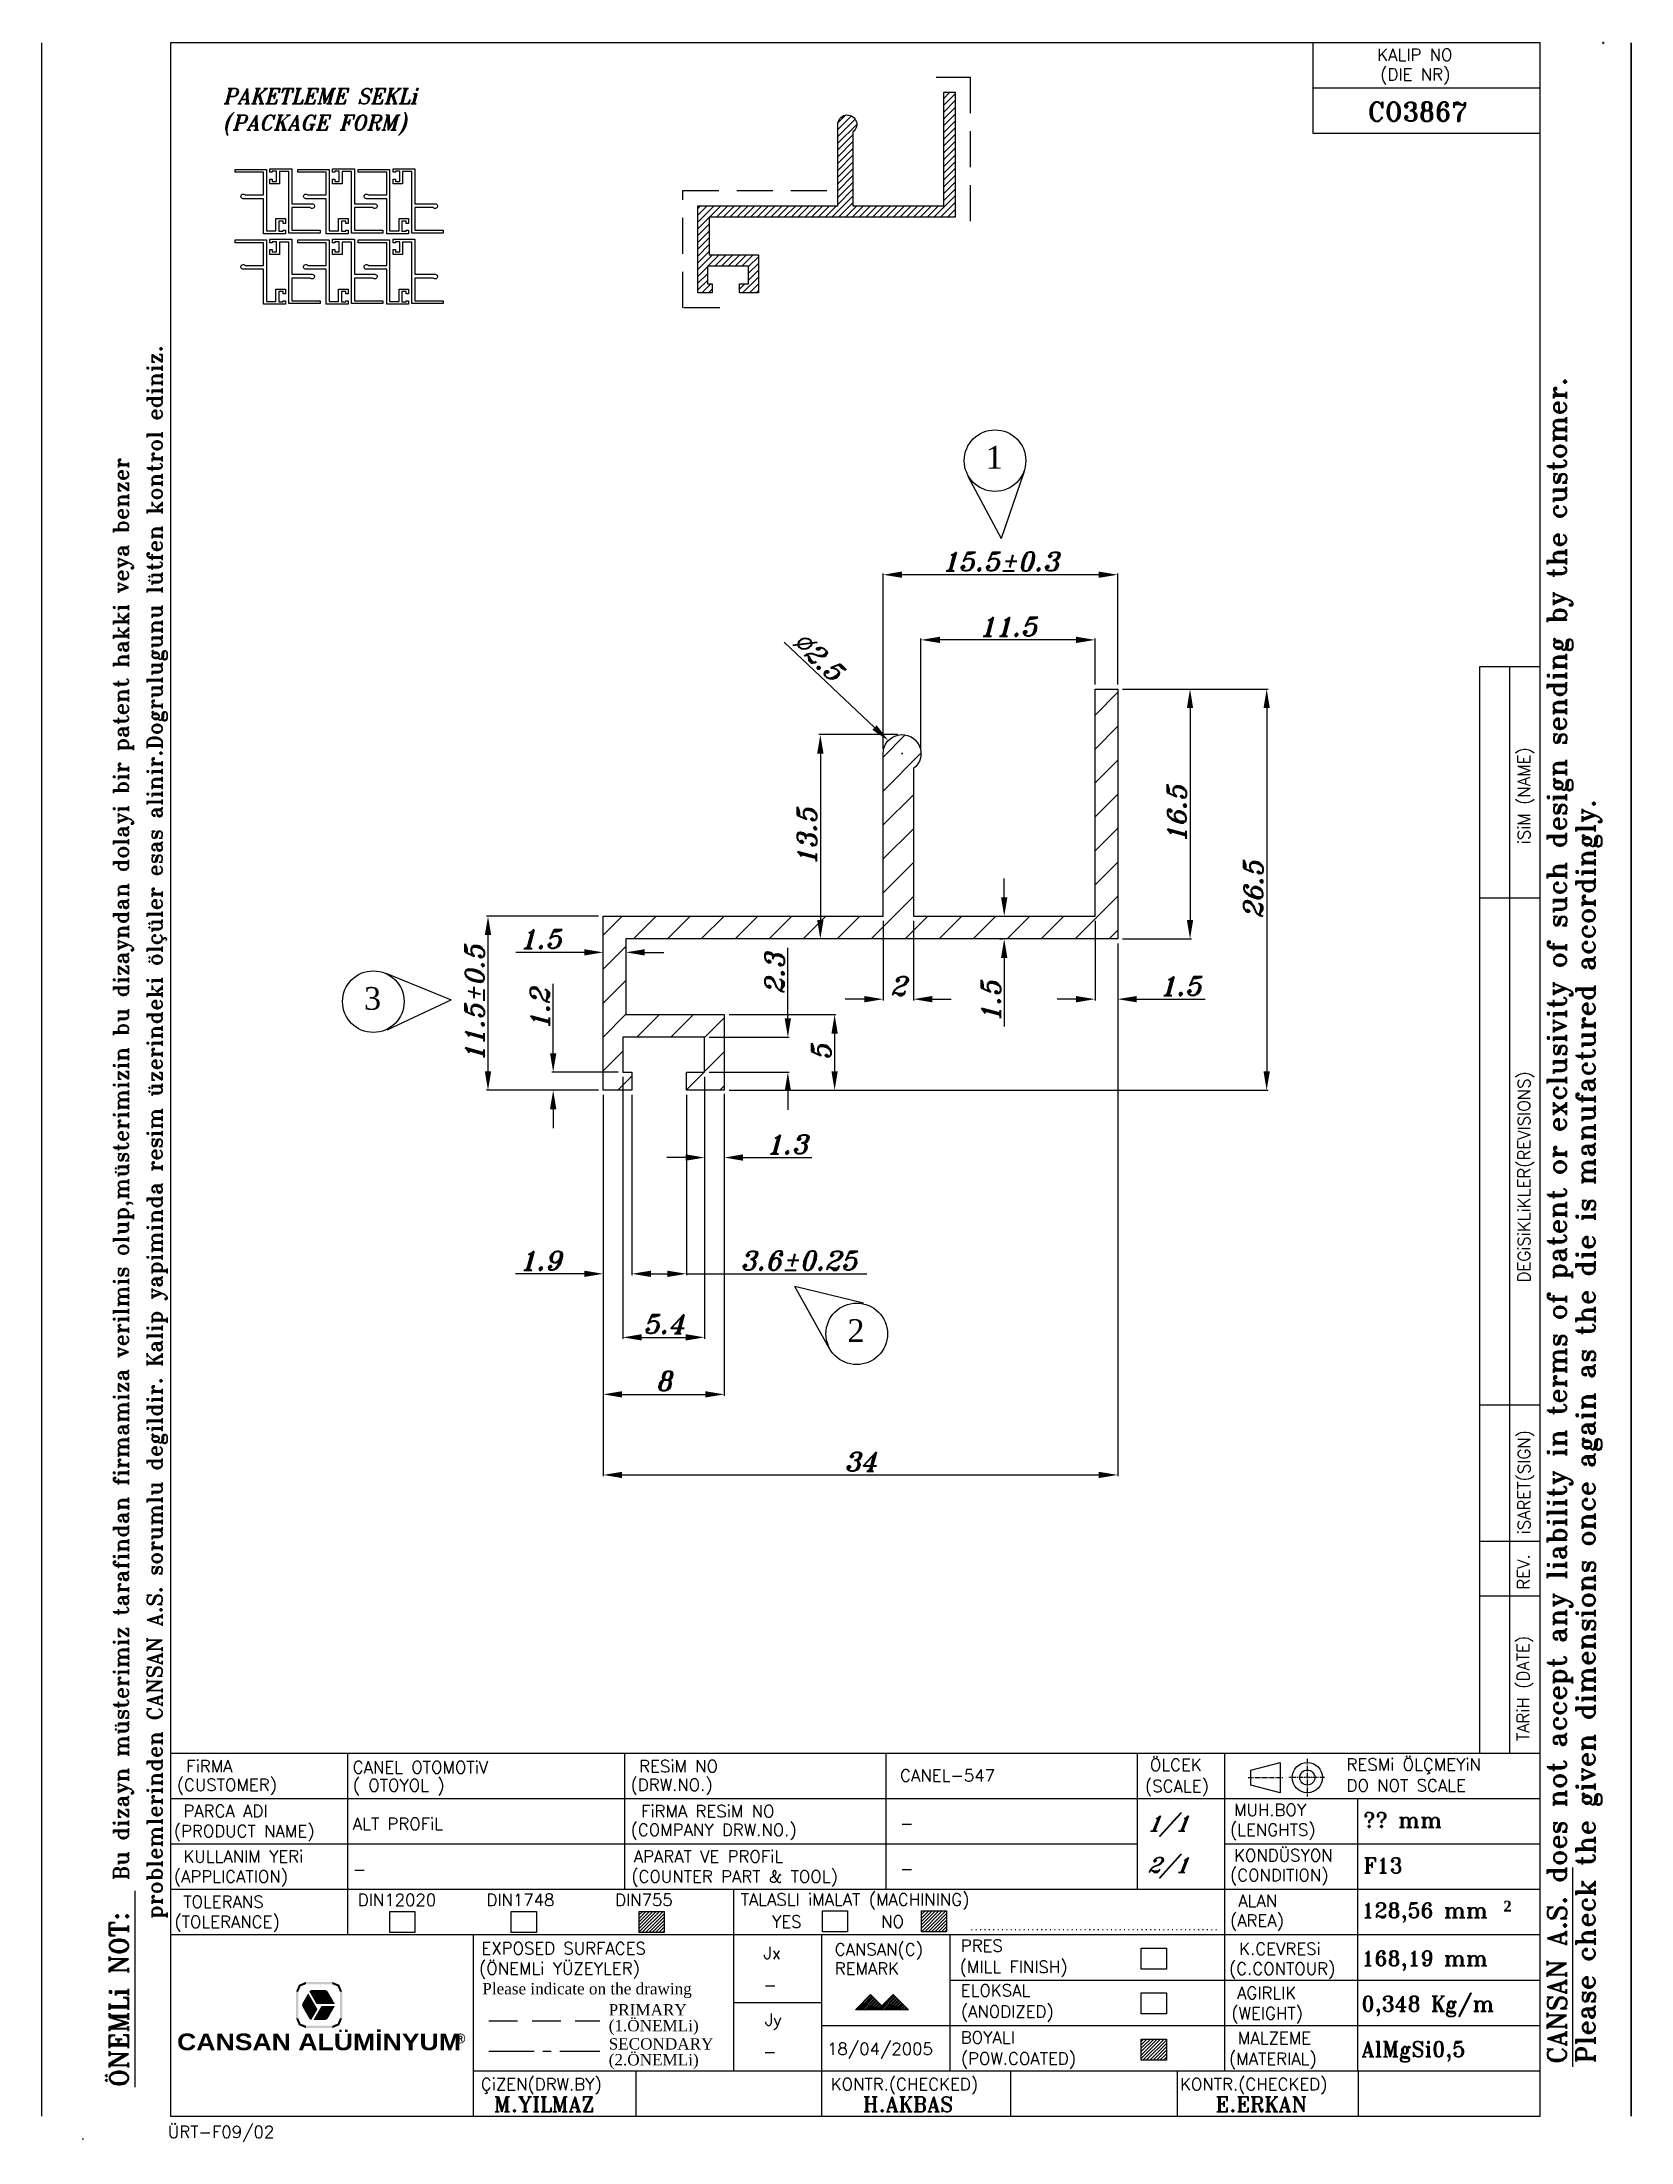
# Model space of a CAD drawing. Extents: x 1328 to 1538, y -253 to 25.
import ezdxf

# ---------------------------------------------------------------- set-up
doc = ezdxf.new("R2010")
doc.units = 0
doc.header["$LTSCALE"] = 15
for name, pattern in [('CENTER', [1.25, 0.8, -0.15, 0.15, -0.15]), ('DOT', [6.35, 0, -6.35]), ('HIDDEN', [9.525, 6.35, -3.175])]:
    doc.linetypes.add(name, pattern=pattern)
doc.layers.get('0').update_dxf_attribs({"linetype": 'CONTINUOUS'})
doc.layers.get('DEFPOINTS').update_dxf_attribs({"linetype": 'CONTINUOUS'})
doc.layers.add('ANA', color=220, linetype='CONTINUOUS')
doc.layers.add('ANTET', color=220, linetype='CONTINUOUS')
doc.styles.add('ROMANT', font='romant.shx', dxfattribs={"oblique": 15, "height": 2.5})
doc.styles.get("Standard").update_dxf_attribs({"font": 'TIMES.TTF'})
doc.dimstyles.new('İSMAIL_1_5___1', dxfattribs={"dimscale": 0, "dimtxt": 2.5, "dimasz": 2, "dimexe": 0.18, "dimexo": 0.625, "dimgap": 0.5, "dimtad": 1, "dimtxsty": 'ROMANT', "dimcen": 0.137, "dimclrd": 5, "dimclre": 5, "dimclrt": 5, "dimazin": 3, "dimtp": 0.0135, "dimtm": 0.0135, "dimtfac": 1, "dimtofl": 0, "dimtmove": 0, "dimatfit": 3, "dimtolj": 1, "dimtzin": 0})

msp = doc.modelspace()

# ---------------------------------------------------------------- texts
at = {"color": 0, "linetype": 'CONTINUOUS'}
for s, p in [('1', (1452.584, -31.548)), ('3', (1370.417, -103.043)), ('2', (1434.304, -146.943))]:
    msp.add_text(s, height=3, dxfattribs=at).set_placement(p)
at = {"color": 0, "ltscale": 0.05, "insert": (1521, -220.788), "char_height": 2.4, "width": 1.61271, "attachment_point": 1}
msp.add_mtext('{\\FTIMESBD.TTF;²}', dxfattribs=at)
at = {"layer": 'ANA', "color": 7, "style": 'ROMANT'}
for s, height, p in [('KALIP NO', 1.6, (1504.329, 22.351)), ('(DIE NR)', 1.6, (1504.725, 19.75)), ('CO3867', 2.5, (1503.076, 14.375)), ('FiRMA', 1.6, (1346.931, -203.812)), ('CANEL OTOMOTiV', 1.6, (1368.932, -203.96)), ('RESiM NO', 1.6, (1406.787, -203.812)), ('ÖLCEK', 1.6, (1474.279, -203.642)), ('RESMi ÖLÇMEYiN', 1.6, (1500.278, -203.601)), ('(CUSTOMER)', 1.6, (1345.68, -206.277)), ('( OTOYOL )', 1.6, (1368.932, -206.336)), ('(DRW.NO.)', 1.6, (1405.657, -206.277)), ('CANEL-547', 1.6, (1441.271, -205.033)), ('(SCALE)', 1.6, (1473.631, -206.444)), ('DO NOT SCALE', 1.6, (1500.278, -206.358)), ('PARCA ADI', 1.6, (1346.552, -209.734)), ('MUH.BOY', 1.6, (1485.408, -209.592)), ('(PRODUCT NAME)', 1.6, (1345.286, -212.388)), ('ALT PROFiL', 1.6, (1368.932, -211.43)), ('(COMPANY DRW.NO.)', 1.6, (1405.657, -212.23)), ('FiRMA RESiM NO', 1.6, (1407.041, -209.765)), ('-', 1.6, (1441.271, -211.365)), ('(LENGHTS)', 1.6, (1484.866, -212.214)), ('?? mm', 2, (1502.463, -211.131)), ('KONDÜSYON', 1.6, (1485.408, -215.592)), ('KULLANIM YERi', 1.6, (1346.552, -215.734)), ('APARAT VE PROFiL', 1.6, (1406.068, -215.734)), ('(CONDITION)', 1.6, (1484.866, -218.214)), ('F13', 2, (1502.537, -217.131)), ('(APPLICATION)', 1.6, (1345.286, -218.388)), ('-', 1.6, (1368.932, -217.424)), ('(COUNTER PART & TOOL)', 1.6, (1405.749, -218.388)), ('-', 1.6, (1441.271, -217.359)), ('TOLERANS', 1.6, (1346.531, -221.734)), ('DIN12020', 1.6, (1369.607, -221.48)), ('DIN1748', 1.6, (1386.607, -221.48)), ('DIN755', 1.6, (1403.607, -221.48)), ('TALASLI iMALAT (MACHINING)', 1.6, (1420.188, -221.436)), ('ALAN', 1.6, (1485.959, -221.592)), ('128,56 mm', 2, (1502.259, -223.053)), ('(TOLERANCE)', 1.6, (1345.362, -224.388)), ('YES', 1.6, (1424.338, -224.352)), ('NO', 1.6, (1438.756, -224.352)), ('(AREA)', 1.6, (1484.866, -224.214)), ('EXPOSED SURFACES', 1.6, (1385.938, -227.885)), ('Jx', 1.6, (1423.22, -228.493)), ('CANSAN(C)', 1.6, (1432.635, -228.031)), ('PRES', 1.6, (1449.291, -227.537)), ('K.CEVRESi', 1.6, (1486.089, -227.946)), ('168,19 mm', 2, (1502.259, -229.407)), ('(ÖNEMLi YÜZEYLER)', 1.6, (1385.619, -230.539)), ('REMARK', 1.6, (1432.635, -230.561)), ('(MILL FINISH)', 1.6, (1449.137, -230.335)), ('(C.CONTOUR)', 1.6, (1484.736, -230.568)), ('-', 1.6, (1423.22, -232.72)), ('ELOKSAL', 1.6, (1449.291, -233.444)), ('AGIRLIK', 1.6, (1485.805, -233.781)), ('0,348 Kg/m', 2, (1502.259, -235.407)), ('Jy', 1.6, (1423.409, -237.313)), ('(ANODIZED)', 1.6, (1449.291, -236.241)), ('(WEIGHT)', 1.6, (1485.044, -236.466)), ('BOYALI', 1.6, (1449.291, -239.657)), ('MALZEME', 1.6, (1485.917, -239.735)), ('-', 1.6, (1423.168, -241.54)), ('18/04/2005', 1.6, (1431.618, -241.16)), ('(POW.COATED)', 1.6, (1449.291, -242.454)), ('(MATERIAL)', 1.6, (1484.734, -242.475)), ('AlMgSi0,5', 2, (1502.259, -241.407)), ('ÇiZEN(DRW.BY)', 1.6, (1385.859, -245.84)), ('KONTR.(CHECKED)', 1.6, (1432.099, -245.84)), ('KONTR.(CHECKED)', 1.6, (1478.263, -245.84)), ('M.YILMAZ', 2, (1387.597, -248.687)), ('H.AKBAS', 2, (1436.368, -248.687)), ('E.ERKAN', 2, (1482.972, -248.687)), ('ÜRT-F09/02', 1.6, (1344.505, -252.141))]:
    msp.add_text(s, height=height, dxfattribs=at).set_placement(p)
for s, height, p in [('problemlerinden CANSAN A.S. sorumlu degildir. Kalip yapiminda resim üzerindeki ölçüler esas alinir.Dogrulugunu lütfen kontrol ediniz.', 2, (1343.745, -223.193)), ('CANSAN A.S. does not accept any liability in terms of patent or exclusivity of such design sending by the customer.', 2.5, (1529.32, -242.327)), (' Bu dizayn müsterimiz tarafindan firmamiza verilmis olup,müsterimizin bu dizayndan dolayi bir patent hakki veya benzer', 2, (1339.302, -219.451)), ('iSiM (NAME)', 1.6, (1524.521, -81.165)), ('Please check the given dimensions once again as the die is manufactured accordingly.', 2.5, (1533.135, -242.252)), ('DEGiSiKLiKLER(REVISIONS)', 1.6, (1524.521, -139.067)), ('iSARET(SIGN)', 1.6, (1524.521, -172.362)), ('REV.', 1.6, (1524.445, -179.668)), ('TARiH (DATE)', 1.6, (1524.405, -199.691)), ('ÖNEMLi NOT:', 2.5, (1339.302, -245.401))]:
    msp.add_text(s, height=height, rotation=90, dxfattribs=at).set_placement(p)
at = {"layer": 'ANA', "color": 7, "style": 'ROMANT', "oblique": 22}
for s, p in [('1/1', (1473.944, -211.591)), ('2/1', (1473.951, -217.079))]:
    msp.add_text(s, height=2, dxfattribs=at).set_placement(p)
at = {"layer": 'ANTET', "color": 0, "style": 'ROMANT', "oblique": 15}
for s, p in [('PAKETLEME SEKLi', (1351.765, 16.678)), ('(PACKAGE FORM)', (1351.765, 13.172))]:
    msp.add_text(s, height=2, dxfattribs=at).set_placement(p)
at = {"layer": 'ANTET', "color": 7}
for s, p in [('Please indicate on the drawing', (1386.058, -233.165)), ('PRIMARY', (1402.76, -235.952)), ('(1.ÖNEMLi)', (1402.76, -238.047)), ('(2.ÖNEMLi)', (1402.76, -242.553)), ('SECONDARY', (1402.76, -240.458))]:
    msp.add_text(s, height=1.5, dxfattribs=at).set_placement(p)

# ---------------------------------------------------------------- blocks, each defined once
blk = doc.blocks.new('*X21')
at = {"color": 0}
for p, q in [((1435.47, -235.2), (1437.42, -233.24)), ((1435.69, -235.2), (1437.53, -233.35)), ((1435.91, -235.2), (1437.64, -233.47)), ((1436.14, -235.2), (1437.76, -233.58)), ((1436.36, -235.2), (1437.87, -233.69)), ((1436.59, -235.2), (1437.98, -233.8)), ((1436.81, -235.2), (1438.09, -233.91)), ((1437.04, -235.2), (1438.21, -234.03)), ((1437.26, -235.2), (1438.32, -234.14)), ((1437.49, -235.2), (1438.43, -234.25)), ((1437.71, -235.2), (1438.54, -234.36)), ((1437.94, -235.2), (1438.65, -234.48)), ((1438.16, -235.2), (1438.77, -234.59)), ((1438.38, -235.2), (1440.38, -233.2)), ((1438.61, -235.2), (1440.49, -233.31)), ((1438.83, -235.2), (1440.6, -233.43)), ((1439.06, -235.2), (1440.72, -233.54)), ((1439.28, -235.2), (1440.83, -233.65)), ((1439.51, -235.2), (1440.94, -233.76)), ((1439.73, -235.2), (1441.05, -233.87)), ((1439.96, -235.2), (1441.17, -233.99)), ((1440.18, -235.2), (1441.28, -234.1)), ((1440.4, -235.2), (1441.39, -234.21)), ((1440.63, -235.2), (1441.5, -234.32)), ((1440.85, -235.2), (1441.61, -234.44)), ((1441.08, -235.2), (1441.73, -234.55)), ((1441.3, -235.2), (1441.84, -234.66)), ((1441.53, -235.2), (1441.95, -234.77)), ((1441.75, -235.2), (1442.06, -234.88)), ((1441.98, -235.2), (1442.18, -235)), ((1442.2, -235.2), (1442.29, -235.11))]:
    blk.add_line(p, q, dxfattribs=at)
blk = doc.blocks.new('*X22')
at = {"color": 0}
for p, q in [((1406.79, -224.92), (1409.49, -222.22)), ((1406.79, -224.47), (1409.04, -222.22)), ((1406.79, -224.02), (1408.59, -222.22)), ((1406.79, -223.57), (1408.14, -222.22)), ((1406.79, -223.12), (1407.69, -222.22)), ((1406.79, -222.67), (1407.25, -222.22)), ((1406.79, -222.22), (1406.8, -222.22)), ((1407.16, -225.01), (1409.94, -222.22)), ((1407.61, -225.01), (1410.11, -222.5)), ((1408.05, -225.01), (1410.11, -222.95)), ((1408.5, -225.01), (1410.11, -223.4)), ((1408.95, -225.01), (1410.11, -223.85)), ((1409.4, -225.01), (1410.11, -224.3)), ((1409.85, -225.01), (1410.11, -224.75))]:
    blk.add_line(p, q, dxfattribs=at)
blk = doc.blocks.new('*X23')
at = {"color": 0}
for p, q in [((1444.11, -224.88), (1446.85, -222.13)), ((1444.11, -224.43), (1446.4, -222.13)), ((1444.11, -223.98), (1445.95, -222.13)), ((1444.11, -223.53), (1445.5, -222.13)), ((1444.11, -223.08), (1445.05, -222.13)), ((1444.11, -222.63), (1444.6, -222.13)), ((1444.11, -222.18), (1444.16, -222.13)), ((1444.52, -224.91), (1447.3, -222.13)), ((1444.96, -224.91), (1447.42, -222.46)), ((1445.41, -224.91), (1447.42, -222.91)), ((1445.86, -224.91), (1447.42, -223.36)), ((1446.31, -224.91), (1447.42, -223.81)), ((1446.76, -224.91), (1447.42, -224.25)), ((1447.21, -224.91), (1447.42, -224.7))]:
    blk.add_line(p, q, dxfattribs=at)
blk = doc.blocks.new('*U24')
at = {"color": 244, "linetype": 'CONTINUOUS'}
for points in [[(881.97, -228.59), (881.59, -229.51), (882.18, -228.8)], [(882.18, -228.8), (881.59, -229.51), (881.89, -229.51)], [(881.89, -229.51), (881.59, -233.01), (881.89, -233.01)], [(881.59, -229.51), (881.59, -233.01), (881.89, -229.51)], [(882.89, -228.21), (881.97, -228.59), (882.89, -228.51)], [(882.89, -228.51), (881.97, -228.59), (882.18, -228.8)], [(883.2, -229.72), (882.46, -231.01), (884.42, -231.82)], [(886.39, -228.21), (882.89, -228.21), (882.89, -228.51)], [(886.39, -228.21), (882.89, -228.51), (886.39, -228.51)], [(883.52, -229.31), (883.35, -229.47), (885.62, -229.32)], [(885.62, -229.32), (883.35, -229.47), (885.8, -229.51)], [(883.35, -229.47), (884.29, -231.11), (885.8, -229.51)], [(883.75, -229.26), (883.52, -229.31), (885.62, -229.32)], [(885.37, -229.26), (883.75, -229.26), (885.62, -229.32)], [(885.8, -229.51), (884.29, -231.11), (886.72, -231.11)], [(886.39, -228.21), (886.39, -228.51), (887.31, -228.59)], [(886.39, -228.51), (887.1, -228.8), (887.31, -228.59)], [(887.31, -228.59), (887.1, -228.8), (887.69, -229.51)], [(887.1, -228.8), (887.39, -229.51), (887.69, -229.51)], [(887.69, -229.51), (887.39, -233.01), (887.69, -233.01)], [(887.39, -229.51), (887.39, -233.01), (887.69, -229.51)], [(881.59, -233.01), (881.97, -233.93), (881.89, -233.01)], [(881.89, -233.01), (881.97, -233.93), (882.18, -233.71)], [(882.46, -231.01), (882.39, -231.26), (884.42, -231.82)], [(882.39, -231.26), (882.46, -231.51), (884.42, -231.82)], [(882.46, -231.51), (883.32, -233.01), (884.42, -231.82)], [(884.42, -231.82), (883.32, -233.01), (883.6, -233.23)], [(883.32, -233.01), (883.44, -233.15), (883.6, -233.23)], [(886.72, -231.41), (883.88, -233.26), (885.8, -233.01)], [(884.95, -231.41), (883.88, -233.26), (886.72, -231.41)], [(885.8, -233.01), (883.88, -233.26), (885.62, -233.19)], [(887.69, -233.01), (887.1, -233.71), (887.31, -233.93)], [(887.39, -233.01), (887.1, -233.71), (887.69, -233.01)], [(882.18, -233.71), (881.97, -233.93), (882.89, -234.01)], [(881.97, -233.93), (882.89, -234.31), (882.89, -234.01)], [(882.89, -234.01), (882.89, -234.31), (886.39, -234.31)], [(886.39, -234.01), (882.89, -234.01), (886.39, -234.31)], [(885.62, -233.19), (883.88, -233.26), (885.37, -233.26)], [(887.1, -233.71), (886.39, -234.01), (887.31, -233.93)], [(887.31, -233.93), (886.39, -234.01), (886.39, -234.31)]]:
    blk.add_solid(points, dxfattribs=at)
blk = doc.blocks.new('DA')
at = {"color": 244, "linetype": 'CONTINUOUS', "ltscale": 0.05}
blk.add_blockref('*U24', (0, 0), dxfattribs=at)
at = {"color": 244, "ltscale": 0.05, "attachment_point": 1}
for s, insert, char_height, width in [('{\\Fariblk.TTF;CANSAN AL\\Fariblk.TTF;Ü\\Fariblk.TTF;M\\Fariblk.TTF;İNYUM}', (865.87, -235.03), 2.2, 37.0081), ('{\\FARIALBD.TTF;®}', (902.64, -235.03), 1.3, 1.8965)]:
    blk.add_mtext(s, dxfattribs=dict(at, insert=insert, char_height=char_height, width=width))
blk = doc.blocks.new('*D1')
at = {"color": 242, "ltscale": 0.05}
for p, q in [((1405.83, -114.31), (1405.83, -138.12)), ((1413.03, -114.31), (1413.03, -138.12)), ((1408.33, -137.94), (1410.53, -137.94)), ((1413.03, -137.94), (1436.89, -137.94))]:
    blk.add_line(p, q, dxfattribs=at)
for points in [[(1408.33, -137.53), (1408.33, -138.36), (1405.83, -137.94)], [(1410.53, -137.53), (1410.53, -138.36), (1413.03, -137.94)]]:
    blk.add_solid(points, dxfattribs=at)
at = {"layer": 'DEFPOINTS', "color": 0, "ltscale": 0.05}
for p in [(1405.83, -113.69), (1413.03, -113.69), (1413.03, -137.94)]:
    blk.add_point(p, dxfattribs=at)
at = {"color": 242, "ltscale": 0.05, "insert": (1427.85, -136.19), "char_height": 2.5, "attachment_point": 5, "style": 'ROMANT'}
blk.add_mtext('\\A1;3.6±0.25', dxfattribs=at)
blk = doc.blocks.new('*D2')
at = {"color": 242, "ltscale": 0.05}
for p, q in [((1404.63, -111.91), (1404.63, -146.52)), ((1415.43, -111.91), (1415.43, -146.52)), ((1407.13, -146.34), (1412.93, -146.34))]:
    blk.add_line(p, q, dxfattribs=at)
for points in [[(1407.13, -145.92), (1407.13, -146.76), (1404.63, -146.34)], [(1412.93, -145.92), (1412.93, -146.76), (1415.43, -146.34)]]:
    blk.add_solid(points, dxfattribs=at)
at = {"layer": 'DEFPOINTS', "color": 0, "ltscale": 0.05}
for p in [(1404.63, -111.29), (1415.43, -111.29), (1415.43, -146.34)]:
    blk.add_point(p, dxfattribs=at)
at = {"color": 242, "ltscale": 0.05, "insert": (1410.03, -144.59), "char_height": 2.5, "attachment_point": 5, "style": 'ROMANT'}
blk.add_mtext('\\A1;5.4', dxfattribs=at)
blk = doc.blocks.new('*D3')
at = {"color": 242, "ltscale": 0.05}
for p, q in [((1402.03, -114.31), (1402.03, -154.05)), ((1418.03, -114.31), (1418.03, -154.05)), ((1404.53, -153.87), (1415.53, -153.87))]:
    blk.add_line(p, q, dxfattribs=at)
for points in [[(1404.53, -153.46), (1404.53, -154.29), (1402.03, -153.87)], [(1415.53, -153.46), (1415.53, -154.29), (1418.03, -153.87)]]:
    blk.add_solid(points, dxfattribs=at)
at = {"layer": 'DEFPOINTS', "color": 0, "ltscale": 0.05}
for p in [(1402.03, -113.69), (1418.03, -113.69), (1418.03, -153.87)]:
    blk.add_point(p, dxfattribs=at)
at = {"color": 242, "ltscale": 0.05, "insert": (1410.03, -152.12), "char_height": 2.5, "attachment_point": 5, "style": 'ROMANT'}
blk.add_mtext('\\A1;8', dxfattribs=at)
blk = doc.blocks.new('*D4')
at = {"color": 242, "ltscale": 0.05}
for p, q in [((1402.03, -114.31), (1402.03, -138.12)), ((1405.83, -114.31), (1405.83, -138.12)), ((1399.53, -137.94), (1390.43, -137.94)), ((1408.33, -137.94), (1410.83, -137.94))]:
    blk.add_line(p, q, dxfattribs=at)
for points in [[(1399.53, -137.53), (1399.53, -138.36), (1402.03, -137.94)], [(1408.33, -137.53), (1408.33, -138.36), (1405.83, -137.94)]]:
    blk.add_solid(points, dxfattribs=at)
at = {"layer": 'DEFPOINTS', "color": 0, "ltscale": 0.05}
for p in [(1402.03, -113.69), (1405.83, -113.69), (1402.03, -137.94)]:
    blk.add_point(p, dxfattribs=at)
at = {"color": 242, "ltscale": 0.05, "insert": (1393.73, -136.19), "char_height": 2.5, "attachment_point": 5, "style": 'ROMANT'}
blk.add_mtext('\\A1;1.9', dxfattribs=at)
blk = doc.blocks.new('*D5')
at = {"color": 242, "ltscale": 0.05}
for p, q in [((1426.44, -104.19), (1426.44, -94.87)), ((1416.06, -106.69), (1426.62, -106.69)), ((1416.06, -111.29), (1426.62, -111.29)), ((1426.44, -113.79), (1426.44, -116.29))]:
    blk.add_line(p, q, dxfattribs=at)
for points in [[(1426.02, -104.19), (1426.85, -104.19), (1426.44, -106.69)], [(1426.02, -113.79), (1426.85, -113.79), (1426.44, -111.29)]]:
    blk.add_solid(points, dxfattribs=at)
at = {"layer": 'DEFPOINTS', "color": 0, "ltscale": 0.05}
for p in [(1415.43, -106.69), (1426.44, -106.69), (1415.43, -111.29)]:
    blk.add_point(p, dxfattribs=at)
at = {"color": 242, "ltscale": 0.05, "insert": (1424.69, -98.28), "char_height": 2.5, "attachment_point": 5, "rotation": 90, "style": 'ROMANT'}
blk.add_mtext('\\A1;2.3', dxfattribs=at)
blk = doc.blocks.new('*D6')
at = {"color": 242, "ltscale": 0.05}
for p, q in [((1418.66, -103.69), (1432.8, -103.69)), ((1432.62, -106.19), (1432.62, -111.19)), ((1418.66, -113.69), (1432.8, -113.69))]:
    blk.add_line(p, q, dxfattribs=at)
for points in [[(1432.2, -106.19), (1433.03, -106.19), (1432.62, -103.69)], [(1432.2, -111.19), (1433.03, -111.19), (1432.62, -113.69)]]:
    blk.add_solid(points, dxfattribs=at)
at = {"layer": 'DEFPOINTS', "color": 0, "ltscale": 0.05}
for p in [(1418.03, -103.69), (1418.03, -113.69), (1432.62, -113.69)]:
    blk.add_point(p, dxfattribs=at)
at = {"color": 242, "ltscale": 0.05, "insert": (1430.87, -108.69), "char_height": 2.5, "attachment_point": 5, "rotation": 90, "style": 'ROMANT'}
blk.add_mtext('\\A1;5', dxfattribs=at)
blk = doc.blocks.new('*D7')
at = {"color": 242, "ltscale": 0.05}
for p, q in [((1401.41, -90.69), (1386.63, -90.69)), ((1386.81, -111.19), (1386.81, -93.19)), ((1401.41, -113.69), (1386.63, -113.69))]:
    blk.add_line(p, q, dxfattribs=at)
for points in [[(1386.39, -93.19), (1387.23, -93.19), (1386.81, -90.69)], [(1386.39, -111.19), (1387.23, -111.19), (1386.81, -113.69)]]:
    blk.add_solid(points, dxfattribs=at)
at = {"layer": 'DEFPOINTS', "color": 0, "ltscale": 0.05}
for p in [(1386.81, -90.69), (1402.03, -90.69), (1402.03, -113.69)]:
    blk.add_point(p, dxfattribs=at)
at = {"color": 242, "ltscale": 0.05, "insert": (1385.06, -102.19), "char_height": 2.5, "attachment_point": 5, "rotation": 90, "style": 'ROMANT'}
blk.add_mtext('\\A1;11.5±0.5', dxfattribs=at)
blk = doc.blocks.new('*D8')
at = {"color": 242, "ltscale": 0.05}
for p, q in [((1444.03, -68.56), (1444.03, -53.99)), ((1464.53, -54.17), (1446.53, -54.17)), ((1467.03, -60.06), (1467.03, -53.99))]:
    blk.add_line(p, q, dxfattribs=at)
for points in [[(1446.53, -53.75), (1446.53, -54.59), (1444.03, -54.17)], [(1464.53, -53.75), (1464.53, -54.59), (1467.03, -54.17)]]:
    blk.add_solid(points, dxfattribs=at)
at = {"layer": 'DEFPOINTS', "color": 0, "ltscale": 0.05}
for p in [(1444.03, -54.17), (1467.03, -60.69), (1444.03, -69.19)]:
    blk.add_point(p, dxfattribs=at)
at = {"color": 242, "ltscale": 0.05, "insert": (1455.53, -52.42), "char_height": 2.5, "attachment_point": 5, "style": 'ROMANT'}
blk.add_mtext('\\A1;11.5', dxfattribs=at)
blk = doc.blocks.new('*D9')
at = {"color": 242, "ltscale": 0.05}
for p, q in [((1439.03, -68.56), (1439.03, -45.38)), ((1467.53, -45.56), (1441.53, -45.56)), ((1470.03, -60.06), (1470.03, -45.38))]:
    blk.add_line(p, q, dxfattribs=at)
for points in [[(1441.53, -45.14), (1441.53, -45.97), (1439.03, -45.56)], [(1467.53, -45.14), (1467.53, -45.97), (1470.03, -45.56)]]:
    blk.add_solid(points, dxfattribs=at)
at = {"layer": 'DEFPOINTS', "color": 0, "ltscale": 0.05}
for p in [(1439.03, -45.56), (1470.03, -60.69), (1439.03, -69.19)]:
    blk.add_point(p, dxfattribs=at)
at = {"color": 242, "ltscale": 0.05, "insert": (1454.53, -43.81), "char_height": 2.5, "attachment_point": 5, "style": 'ROMANT'}
blk.add_mtext('\\A1;15.5±0.3', dxfattribs=at)
blk = doc.blocks.new('*D10')
at = {"color": 242, "ltscale": 0.05}
for p, q in [((1470.66, -60.69), (1479.77, -60.69)), ((1479.59, -63.19), (1479.59, -91.19)), ((1470.66, -93.69), (1479.77, -93.69))]:
    blk.add_line(p, q, dxfattribs=at)
for points in [[(1479.17, -63.19), (1480, -63.19), (1479.59, -60.69)], [(1479.17, -91.19), (1480, -91.19), (1479.59, -93.69)]]:
    blk.add_solid(points, dxfattribs=at)
at = {"layer": 'DEFPOINTS', "color": 0, "ltscale": 0.05}
for p in [(1470.03, -60.69), (1470.03, -93.69), (1479.59, -93.69)]:
    blk.add_point(p, dxfattribs=at)
at = {"color": 242, "ltscale": 0.05, "insert": (1477.84, -77.19), "char_height": 2.5, "attachment_point": 5, "rotation": 90, "style": 'ROMANT'}
blk.add_mtext('\\A1;16.5', dxfattribs=at)
blk = doc.blocks.new('*D11')
at = {"color": 242, "ltscale": 0.05}
for p, q in [((1440.91, -66.69), (1430.55, -66.69)), ((1430.73, -69.19), (1430.73, -91.19)), ((1432.2, -93.69), (1430.55, -93.69))]:
    blk.add_line(p, q, dxfattribs=at)
for points in [[(1430.31, -69.19), (1431.15, -69.19), (1430.73, -66.69)], [(1430.31, -91.19), (1431.15, -91.19), (1430.73, -93.69)]]:
    blk.add_solid(points, dxfattribs=at)
at = {"layer": 'DEFPOINTS', "color": 0, "ltscale": 0.05}
for p in [(1441.53, -66.69), (1430.73, -93.69), (1432.83, -93.69)]:
    blk.add_point(p, dxfattribs=at)
at = {"color": 242, "ltscale": 0.05, "insert": (1428.98, -80.19), "char_height": 2.5, "attachment_point": 5, "rotation": 90, "style": 'ROMANT'}
blk.add_mtext('\\A1;13.5', dxfattribs=at)
blk = doc.blocks.new('*D12')
at = {"color": 242, "ltscale": 0.05}
for p, q in [((1439.03, -91.31), (1439.03, -101.83)), ((1443.03, -91.31), (1443.03, -101.83)), ((1436.53, -101.65), (1434.03, -101.65)), ((1445.53, -101.65), (1448.03, -101.65))]:
    blk.add_line(p, q, dxfattribs=at)
for points in [[(1436.53, -101.23), (1436.53, -102.07), (1439.03, -101.65)], [(1445.53, -101.23), (1445.53, -102.07), (1443.03, -101.65)]]:
    blk.add_solid(points, dxfattribs=at)
at = {"layer": 'DEFPOINTS', "color": 0, "ltscale": 0.05}
for p in [(1439.03, -90.69), (1443.03, -90.69), (1443.03, -101.65)]:
    blk.add_point(p, dxfattribs=at)
at = {"color": 242, "ltscale": 0.05, "insert": (1441.03, -99.9), "char_height": 2.5, "attachment_point": 5, "style": 'ROMANT'}
blk.add_mtext('\\A1;2', dxfattribs=at)
blk = doc.blocks.new('*D13')
at = {"color": 242, "ltscale": 0.05}
for p, q in [((1395.42, -108.79), (1395.42, -99.63)), ((1404.01, -111.29), (1395.24, -111.29)), ((1401.41, -113.69), (1395.24, -113.69)), ((1395.42, -116.19), (1395.42, -118.69))]:
    blk.add_line(p, q, dxfattribs=at)
for points in [[(1395.01, -108.79), (1395.84, -108.79), (1395.42, -111.29)], [(1395.01, -116.19), (1395.84, -116.19), (1395.42, -113.69)]]:
    blk.add_solid(points, dxfattribs=at)
at = {"layer": 'DEFPOINTS', "color": 0, "ltscale": 0.05}
for p in [(1395.42, -111.29), (1402.03, -113.69), (1404.63, -111.29)]:
    blk.add_point(p, dxfattribs=at)
at = {"color": 242, "ltscale": 0.05, "insert": (1393.67, -102.96), "char_height": 2.5, "attachment_point": 5, "rotation": 90, "style": 'ROMANT'}
blk.add_mtext('\\A1;1.2', dxfattribs=at)
blk = doc.blocks.new('*D14')
at = {"color": 242, "ltscale": 0.05}
for p, q in [((1470.66, -60.69), (1489.9, -60.69)), ((1489.72, -63.19), (1489.72, -111.19)), ((1418.66, -113.69), (1489.9, -113.69))]:
    blk.add_line(p, q, dxfattribs=at)
for points in [[(1489.3, -63.19), (1490.13, -63.19), (1489.72, -60.69)], [(1489.3, -111.19), (1490.13, -111.19), (1489.72, -113.69)]]:
    blk.add_solid(points, dxfattribs=at)
at = {"layer": 'DEFPOINTS', "color": 0, "ltscale": 0.05}
for p in [(1470.03, -60.69), (1418.03, -113.69), (1489.72, -113.69)]:
    blk.add_point(p, dxfattribs=at)
at = {"color": 242, "ltscale": 0.05, "insert": (1487.97, -87.19), "char_height": 2.5, "attachment_point": 5, "rotation": 90, "style": 'ROMANT'}
blk.add_mtext('\\A1;26.5', dxfattribs=at)
blk = doc.blocks.new('*D15')
at = {"color": 242, "ltscale": 0.05}
for p, q in [((1470.03, -94.31), (1470.03, -164.7)), ((1402.03, -114.31), (1402.03, -164.7)), ((1404.53, -164.52), (1467.53, -164.52))]:
    blk.add_line(p, q, dxfattribs=at)
for points in [[(1404.53, -164.11), (1404.53, -164.94), (1402.03, -164.52)], [(1467.53, -164.11), (1467.53, -164.94), (1470.03, -164.52)]]:
    blk.add_solid(points, dxfattribs=at)
at = {"layer": 'DEFPOINTS', "color": 0, "ltscale": 0.05}
for p in [(1470.03, -93.69), (1402.03, -113.69), (1470.03, -164.52)]:
    blk.add_point(p, dxfattribs=at)
at = {"color": 242, "ltscale": 0.05, "insert": (1436.03, -162.77), "char_height": 2.5, "attachment_point": 5, "style": 'ROMANT'}
blk.add_mtext('\\A1;34', dxfattribs=at)
blk = doc.blocks.new('*D16')
at = {"color": 242, "ltscale": 0.05}
for p, q in [((1425.94, -54.49), (1437.89, -65.76)), ((1441.44, -69.19), (1441.62, -69.19)), ((1441.53, -69.28), (1441.53, -69.1))]:
    blk.add_line(p, q, dxfattribs=at)
blk.add_solid([(1438.18, -65.45), (1437.61, -66.06), (1439.71, -67.47)], dxfattribs=at)
at = {"layer": 'DEFPOINTS', "color": 0, "ltscale": 0.05}
for p in [(1439.71, -67.47), (1443.35, -70.9)]:
    blk.add_point(p, dxfattribs=at)
at = {"color": 242, "ltscale": 0.05, "insert": (1430.43, -56.32), "char_height": 2.5, "attachment_point": 5, "rotation": 316.6877, "style": 'ROMANT'}
blk.add_mtext('\\A1;∅2.5', dxfattribs=at)
blk = doc.blocks.new('*D17')
at = {"color": 242, "ltscale": 0.05}
for p, q in [((1415.43, -111.91), (1415.43, -122.76)), ((1418.03, -114.16), (1418.03, -122.76)), ((1412.93, -122.58), (1410.43, -122.58)), ((1420.53, -122.58), (1429.61, -122.58))]:
    blk.add_line(p, q, dxfattribs=at)
for points in [[(1412.93, -122.16), (1412.93, -123), (1415.43, -122.58)], [(1420.53, -122.16), (1420.53, -123), (1418.03, -122.58)]]:
    blk.add_solid(points, dxfattribs=at)
at = {"layer": 'DEFPOINTS', "color": 0, "ltscale": 0.05}
for p in [(1415.43, -111.29), (1418.03, -113.54), (1418.03, -122.58)]:
    blk.add_point(p, dxfattribs=at)
at = {"color": 242, "ltscale": 0.05, "insert": (1426.32, -120.83), "char_height": 2.5, "attachment_point": 5, "style": 'ROMANT'}
blk.add_mtext('\\A1;1.3', dxfattribs=at)
blk = doc.blocks.new('*D18')
at = {"color": 242, "ltscale": 0.05}
for p, q in [((1405.03, -93.67), (1405.03, -95.64)), ((1399.53, -95.46), (1390.48, -95.46)), ((1402.03, -96.05), (1402.03, -95.28)), ((1407.53, -95.46), (1410.03, -95.46))]:
    blk.add_line(p, q, dxfattribs=at)
for points in [[(1399.53, -95.05), (1399.53, -95.88), (1402.03, -95.46)], [(1407.53, -95.05), (1407.53, -95.88), (1405.03, -95.46)]]:
    blk.add_solid(points, dxfattribs=at)
at = {"layer": 'DEFPOINTS', "color": 0, "ltscale": 0.05}
for p in [(1405.03, -93.04), (1402.03, -96.67), (1405.03, -95.46)]:
    blk.add_point(p, dxfattribs=at)
at = {"color": 242, "ltscale": 0.05, "insert": (1393.76, -93.71), "char_height": 2.5, "attachment_point": 5, "style": 'ROMANT'}
blk.add_mtext('\\A1;1.5', dxfattribs=at)
blk = doc.blocks.new('*D19')
at = {"color": 242, "ltscale": 0.05}
for p, q in [((1467.03, -91.31), (1467.03, -101.83)), ((1470.03, -94.31), (1470.03, -101.83)), ((1464.53, -101.65), (1462.03, -101.65)), ((1472.53, -101.65), (1481.58, -101.65))]:
    blk.add_line(p, q, dxfattribs=at)
for points in [[(1464.53, -101.23), (1464.53, -102.07), (1467.03, -101.65)], [(1472.53, -101.23), (1472.53, -102.07), (1470.03, -101.65)]]:
    blk.add_solid(points, dxfattribs=at)
at = {"layer": 'DEFPOINTS', "color": 0, "ltscale": 0.05}
for p in [(1467.03, -90.69), (1470.03, -93.69), (1470.03, -101.65)]:
    blk.add_point(p, dxfattribs=at)
at = {"color": 242, "ltscale": 0.05, "insert": (1478.31, -99.9), "char_height": 2.5, "attachment_point": 5, "style": 'ROMANT'}
blk.add_mtext('\\A1;1.5', dxfattribs=at)
blk = doc.blocks.new('*D20')
at = {"color": 242, "ltscale": 0.05}
for p, q in [((1455.03, -88.19), (1455.03, -85.69)), ((1454.41, -90.69), (1454.85, -90.69)), ((1454.41, -93.69), (1454.85, -93.69)), ((1455.03, -96.19), (1455.03, -105.24))]:
    blk.add_line(p, q, dxfattribs=at)
for points in [[(1454.61, -88.19), (1455.45, -88.19), (1455.03, -90.69)], [(1454.61, -96.19), (1455.45, -96.19), (1455.03, -93.69)]]:
    blk.add_solid(points, dxfattribs=at)
at = {"layer": 'DEFPOINTS', "color": 0, "ltscale": 0.05}
for p in [(1455.03, -90.69), (1455.03, -93.69), (1455.03, -93.69)]:
    blk.add_point(p, dxfattribs=at)
at = {"color": 242, "ltscale": 0.05, "insert": (1453.28, -101.96), "char_height": 2.5, "attachment_point": 5, "rotation": 90, "style": 'ROMANT'}
blk.add_mtext('\\A1;1.5', dxfattribs=at)
blk = doc.blocks.new('*X25')
at = {"color": 0}
for p, q in [((1447.04, 17.38), (1447.86, 18.2)), ((1447.04, 16.48), (1448.54, 17.98)), ((1447.04, 15.59), (1448.54, 17.09)), ((1433.04, 13.26), (1434.85, 15.07)), ((1433.04, 12.36), (1435.32, 14.65)), ((1433.04, 11.46), (1435.54, 13.96)), ((1433.06, 14.18), (1434.06, 15.18)), ((1447.04, 14.69), (1448.54, 16.19)), ((1447.04, 13.79), (1448.54, 15.29)), ((1447.04, 12.89), (1448.54, 14.39)), ((1433.04, 10.57), (1435.04, 12.57)), ((1433.04, 9.67), (1435.04, 11.67)), ((1447.04, 11.99), (1448.54, 13.49)), ((1447.04, 11.1), (1448.54, 12.6)), ((1447.04, 10.2), (1448.54, 11.7)), ((1433.04, 8.77), (1435.04, 10.77)), ((1433.04, 7.87), (1435.04, 9.87)), ((1433.04, 6.97), (1435.04, 8.97)), ((1447.04, 9.3), (1448.54, 10.8)), ((1447.04, 8.4), (1448.54, 9.9)), ((1447.04, 7.5), (1448.54, 9)), ((1433.04, 6.08), (1435.04, 8.08)), ((1433.04, 5.18), (1435.04, 7.18)), ((1433.04, 4.28), (1435.04, 6.28)), ((1447.04, 6.61), (1448.54, 8.11)), ((1447.04, 5.71), (1448.54, 7.21)), ((1447.04, 4.81), (1448.54, 6.31)), ((1414.54, 1.05), (1416.69, 3.2)), ((1414.54, 1.94), (1415.79, 3.2)), ((1414.54, 2.84), (1414.9, 3.2)), ((1416.09, 1.7), (1417.59, 3.2)), ((1416.99, 1.7), (1418.49, 3.2)), ((1417.89, 1.7), (1419.39, 3.2)), ((1418.78, 1.7), (1420.28, 3.2)), ((1419.68, 1.7), (1421.18, 3.2)), ((1420.58, 1.7), (1422.08, 3.2)), ((1421.48, 1.7), (1422.98, 3.2)), ((1422.38, 1.7), (1423.88, 3.2)), ((1423.27, 1.7), (1424.77, 3.2)), ((1424.17, 1.7), (1425.67, 3.2)), ((1425.07, 1.7), (1426.57, 3.2)), ((1425.97, 1.7), (1427.47, 3.2)), ((1426.87, 1.7), (1428.37, 3.2)), ((1427.76, 1.7), (1429.26, 3.2)), ((1428.66, 1.7), (1430.16, 3.2)), ((1429.56, 1.7), (1431.06, 3.2)), ((1430.46, 1.7), (1431.96, 3.2)), ((1431.36, 1.7), (1432.86, 3.2)), ((1432.25, 1.7), (1435.04, 4.48)), ((1433.04, 3.38), (1435.04, 5.38)), ((1433.15, 1.7), (1435.04, 3.59)), ((1434.05, 1.7), (1435.55, 3.2)), ((1434.95, 1.7), (1436.45, 3.2)), ((1435.85, 1.7), (1437.35, 3.2)), ((1436.74, 1.7), (1438.24, 3.2)), ((1437.64, 1.7), (1439.14, 3.2)), ((1438.54, 1.7), (1440.04, 3.2)), ((1439.44, 1.7), (1440.94, 3.2)), ((1440.34, 1.7), (1441.84, 3.2)), ((1441.23, 1.7), (1442.73, 3.2)), ((1442.13, 1.7), (1443.63, 3.2)), ((1443.03, 1.7), (1444.53, 3.2)), ((1443.93, 1.7), (1445.43, 3.2)), ((1444.83, 1.7), (1446.33, 3.2)), ((1445.72, 1.7), (1448.54, 4.51)), ((1446.62, 1.7), (1448.54, 3.62)), ((1447.04, 3.91), (1448.54, 5.41)), ((1414.54, 0.15), (1416.04, 1.65)), ((1414.54, -0.75), (1416.04, 0.75)), ((1447.52, 1.7), (1448.54, 2.72)), ((1448.42, 1.7), (1448.54, 1.82)), ((1414.54, -1.65), (1416.04, -0.15)), ((1414.54, -2.55), (1416.04, -1.05)), ((1414.54, -3.44), (1416.04, -1.94)), ((1414.54, -4.34), (1416.04, -2.84)), ((1414.54, -5.24), (1416.48, -3.3)), ((1414.54, -6.14), (1415.84, -4.84)), ((1415.88, -4.8), (1417.38, -3.3)), ((1416.77, -4.8), (1418.27, -3.3)), ((1417.67, -4.8), (1419.17, -3.3)), ((1418.57, -4.8), (1420.07, -3.3)), ((1419.47, -4.8), (1420.97, -3.3)), ((1420.37, -4.8), (1421.87, -3.3)), ((1421.24, -4.83), (1422.54, -3.53)), ((1421.24, -5.72), (1422.54, -4.42)), ((1421.24, -6.62), (1422.54, -5.32)), ((1414.54, -7.04), (1415.84, -5.74)), ((1414.54, -7.93), (1415.84, -6.63)), ((1415.07, -8.3), (1416.27, -7.1)), ((1415.97, -8.3), (1416.44, -7.83)), ((1420.04, -7.82), (1420.76, -7.1)), ((1420.46, -8.3), (1422.54, -6.22)), ((1421.36, -8.3), (1422.54, -7.12)), ((1422.25, -8.3), (1422.54, -8.02))]:
    blk.add_line(p, q, dxfattribs=at)
blk = doc.blocks.new('*X26')
at = {"color": 0}
for p, q in [((1467.03, -64.1), (1470.03, -61.1)), ((1467.03, -68.59), (1470.03, -65.59)), ((1439.03, -69.65), (1441.96, -66.72)), ((1439.03, -74.14), (1444.03, -69.14)), ((1467.03, -73.08), (1470.03, -70.08)), ((1439.03, -78.63), (1443.03, -74.63)), ((1467.03, -77.57), (1470.03, -74.57)), ((1439.03, -83.12), (1443.03, -79.12)), ((1467.03, -82.06), (1470.03, -79.06)), ((1439.03, -87.61), (1443.03, -83.61)), ((1467.03, -86.55), (1470.03, -83.55)), ((1437.45, -93.69), (1443.03, -88.1)), ((1464.39, -93.69), (1470.03, -88.04)), ((1402.03, -93.18), (1404.53, -90.69)), ((1406.02, -93.69), (1409.02, -90.69)), ((1410.51, -93.69), (1413.51, -90.69)), ((1415, -93.69), (1418, -90.69)), ((1419.49, -93.69), (1422.49, -90.69)), ((1423.98, -93.69), (1426.98, -90.69)), ((1428.47, -93.69), (1431.47, -90.69)), ((1432.96, -93.69), (1435.96, -90.69)), ((1441.94, -93.69), (1444.94, -90.69)), ((1446.43, -93.69), (1449.43, -90.69)), ((1450.92, -93.69), (1453.92, -90.69)), ((1455.41, -93.69), (1458.41, -90.69)), ((1459.9, -93.69), (1462.9, -90.69)), ((1468.88, -93.69), (1470.03, -92.53)), ((1402.03, -97.67), (1405.03, -94.67)), ((1402.03, -102.16), (1405.03, -99.16)), ((1402.03, -106.65), (1405.03, -103.65)), ((1406.49, -106.69), (1409.49, -103.69)), ((1410.98, -106.69), (1413.98, -103.69)), ((1415.43, -106.72), (1418.03, -104.12)), ((1402.03, -111.14), (1404.63, -108.54)), ((1415.43, -111.21), (1418.03, -108.61)), ((1403.98, -113.69), (1405.83, -111.83)), ((1413.03, -113.61), (1415.36, -111.29)), ((1417.45, -113.69), (1418.03, -113.1))]:
    blk.add_line(p, q, dxfattribs=at)
blk = doc.blocks.new('*X27')
at = {"color": 0}
for p, q in [((1473.15, -241.63), (1475.7, -239.08)), ((1473.15, -241.18), (1475.25, -239.08)), ((1473.15, -240.73), (1474.8, -239.08)), ((1473.15, -240.28), (1474.35, -239.08)), ((1473.15, -239.83), (1473.9, -239.08)), ((1473.15, -239.39), (1473.45, -239.08)), ((1473.37, -241.86), (1476.15, -239.08)), ((1473.81, -241.86), (1476.46, -239.21)), ((1474.26, -241.86), (1476.46, -239.66)), ((1474.71, -241.86), (1476.46, -240.11)), ((1475.16, -241.86), (1476.46, -240.56)), ((1475.61, -241.86), (1476.46, -241.01)), ((1476.06, -241.86), (1476.46, -241.46))]:
    blk.add_line(p, q, dxfattribs=at)

# ---------------------------------------------------------------- dimensions: what is measured, and where the dimension line sits
at = {"ltscale": 0.05}
for base, p1, p2, override, picture, middle in [((1439.031, -45.558), (1470.031, -60.687), (1439.031, -69.187), {"dimscale": 1, "dimasz": 2.5, "dimgap": 0.5, "dimlfac": 0.5, "dimcen": 0.09, "dimclrd": 242, "dimclre": 242, "dimclrt": 242, "dimazin": 2, "dimtol": 1, "dimlim": 0, "dimtp": 0.3, "dimtm": 0.3, "dimtzin": 8}, '*D9', (1454.531, -43.808)), ((1444.031, -54.17), (1467.031, -60.687), (1444.031, -69.187), {"dimscale": 1, "dimasz": 2.5, "dimlfac": 0.5, "dimcen": 0.09, "dimclrd": 242, "dimclre": 242, "dimclrt": 242, "dimazin": 2}, '*D8', (1455.531, -52.42)), ((1443.031, -101.65), (1439.031, -90.687), (1443.031, -90.687), {"dimscale": 1, "dimasz": 2.5, "dimlfac": 0.5, "dimcen": 0.09, "dimclrd": 242, "dimclre": 242, "dimclrt": 242, "dimazin": 2}, '*D12', (1441.031, -99.9)), ((1470.031, -101.65), (1467.031, -90.687), (1470.031, -93.687), {"dimscale": 1, "dimasz": 2.5, "dimlfac": 0.5, "dimcen": 0.09, "dimclrd": 242, "dimclre": 242, "dimclrt": 242, "dimazin": 2}, '*D19', (1478.307, -99.9)), ((1470.031, -164.523), (1402.031, -113.687), (1470.031, -93.687), {"dimscale": 1, "dimasz": 2.5, "dimlfac": 0.5, "dimcen": 0.09, "dimclrd": 242, "dimclre": 242, "dimclrt": 242, "dimazin": 2}, '*D15', (1436.031, -162.773)), ((1402.031, -137.944), (1405.831, -113.687), (1402.031, -113.687), {"dimscale": 1, "dimasz": 2.5, "dimlfac": 0.5, "dimcen": 0.09, "dimclrd": 242, "dimclre": 242, "dimclrt": 242, "dimazin": 2}, '*D4', (1393.732, -136.194)), ((1418.031, -153.874), (1402.031, -113.687), (1418.031, -113.687), {"dimscale": 1, "dimasz": 2.5, "dimlfac": 0.5, "dimcen": 0.09, "dimclrd": 242, "dimclre": 242, "dimclrt": 242, "dimazin": 2}, '*D3', (1410.031, -152.124)), ((1415.431, -146.339), (1404.631, -111.287), (1415.431, -111.287), {"dimscale": 1, "dimasz": 2.5, "dimlfac": 0.5, "dimcen": 0.09, "dimclrd": 242, "dimclre": 242, "dimclrt": 242, "dimazin": 2}, '*D2', (1410.031, -144.589)), ((1418.031, -122.579), (1415.431, -111.287), (1418.031, -113.536), {"dimscale": 1, "dimasz": 2.5, "dimlfac": 0.5, "dimcen": 0.09, "dimclrd": 242, "dimclre": 242, "dimclrt": 242, "dimazin": 2}, '*D17', (1426.318, -120.829))]:
    dim = msp.add_linear_dim(base=base, p1=p1, p2=p2, dimstyle='İSMAIL_1_5___1', override=override, dxfattribs=at)
    dim.commit()
    dim.dimension.update_dxf_attribs({"geometry": picture, "text_midpoint": middle})
dim = msp.add_diameter_dim_2p(p1=(1443.35, -70.902), p2=(1439.712, -67.472), dimstyle='İSMAIL_1_5___1', override={"dimscale": 1, "dimasz": 2.5, "dimlfac": 0.5, "dimcen": 0.09, "dimclrd": 242, "dimclre": 242, "dimclrt": 242, "dimazin": 2}, dxfattribs=at)
dim.commit()
dim.dimension.update_dxf_attribs({"geometry": '*D16', "text_midpoint": (1429.23, -57.59), "dimtype": 163})
for base, p1, p2, override, picture, middle in [((1489.718, -113.687), (1470.031, -60.687), (1418.031, -113.687), {"dimscale": 1, "dimasz": 2.5, "dimlfac": 0.5, "dimcen": 0.09, "dimclrd": 242, "dimclre": 242, "dimclrt": 242, "dimazin": 2}, '*D14', (1487.968, -87.187)), ((1479.586, -93.687), (1470.031, -60.687), (1470.031, -93.687), {"dimscale": 1, "dimasz": 2.5, "dimlfac": 0.5, "dimcen": 0.09, "dimclrd": 242, "dimclre": 242, "dimclrt": 242, "dimazin": 2}, '*D10', (1477.836, -77.187)), ((1430.731, -93.687), (1441.531, -66.687), (1432.827, -93.687), {"dimscale": 1, "dimasz": 2.5, "dimlfac": 0.5, "dimcen": 0.09, "dimclrd": 242, "dimclre": 242, "dimclrt": 242, "dimazin": 2}, '*D11', (1428.981, -80.187)), ((1455.031, -93.687), (1455.031, -90.687), (1455.031, -93.687), {"dimscale": 1, "dimasz": 2.5, "dimlfac": 0.5, "dimcen": 0.09, "dimclrd": 242, "dimclre": 242, "dimclrt": 242, "dimazin": 2}, '*D20', (1453.281, -101.963)), ((1386.811, -90.687), (1402.031, -113.687), (1402.031, -90.687), {"dimscale": 1, "dimasz": 2.5, "dimgap": 0.5, "dimlfac": 0.5, "dimcen": 0.09, "dimclrd": 242, "dimclre": 242, "dimclrt": 242, "dimazin": 2, "dimtol": 1, "dimlim": 0, "dimtp": 0.5, "dimtm": 0.5, "dimtzin": 8}, '*D7', (1385.061, -102.187)), ((1426.436, -106.687), (1415.431, -111.287), (1415.431, -106.687), {"dimscale": 1, "dimasz": 2.5, "dimlfac": 0.5, "dimcen": 0.09, "dimclrd": 242, "dimclre": 242, "dimclrt": 242, "dimazin": 2}, '*D5', (1424.686, -98.281)), ((1395.424, -111.287), (1402.031, -113.687), (1404.631, -111.287), {"dimscale": 1, "dimasz": 2.5, "dimlfac": 0.5, "dimcen": 0.09, "dimclrd": 242, "dimclre": 242, "dimclrt": 242, "dimazin": 2}, '*D13', (1393.674, -102.957)), ((1432.616, -113.687), (1418.031, -103.687), (1418.031, -113.687), {"dimscale": 1, "dimasz": 2.5, "dimlfac": 0.5, "dimcen": 0.09, "dimclrd": 242, "dimclre": 242, "dimclrt": 242, "dimazin": 2}, '*D6', (1430.866, -108.687))]:
    dim = msp.add_linear_dim(base=base, p1=p1, p2=p2, angle=90, dimstyle='İSMAIL_1_5___1', override=override, dxfattribs=at)
    dim.commit()
    dim.dimension.update_dxf_attribs({"geometry": picture, "text_midpoint": middle})
for base, p1, p2, override, picture, middle in [((1405.031, -95.462), (1402.031, -96.672), (1405.031, -93.041), {"dimscale": 1, "dimasz": 2.5, "dimlfac": 0.5, "dimcen": 0.09, "dimclrd": 242, "dimclre": 242, "dimclrt": 242, "dimazin": 2}, '*D18', (1393.756, -95.462)), ((1413.031, -137.944), (1405.831, -113.687), (1413.031, -113.687), {"dimscale": 1, "dimasz": 2.5, "dimgap": 0.5, "dimlfac": 0.5, "dimcen": 0.09, "dimclrd": 242, "dimclre": 242, "dimclrt": 242, "dimazin": 2, "dimtol": 1, "dimlim": 0, "dimtp": 0.25, "dimtm": 0.25}, '*D1', (1427.849, -137.944))]:
    dim = msp.add_linear_dim(base=base, p1=p1, p2=p2, dimstyle='İSMAIL_1_5___1', override=override, dxfattribs=at)
    dim.commit()
    dim.dimension.update_dxf_attribs({"geometry": picture, "text_midpoint": middle, "dimtype": 160})

# ---------------------------------------------------------------- linework, layer by layer
at = {"color": 0, "ltscale": 0.05}
for p, q in [((1534.084, 24.728), (1534.318, 24.728)), ((1534.202, 24.619), (1534.202, 24.841)), ((1333.346, -252.283), (1333.202, -252.283)), ((1333.274, -252.358), (1333.274, -252.208))]:
    msp.add_line(p, q, dxfattribs=at)
at = {"color": 0, "linetype": 'CONTINUOUS'}
for p, q in [((1450.218, -32.526), (1454.61, -40.754)), ((1457.651, -31.937), (1454.61, -40.754)), ((1373.309, -98.226), (1381.952, -101.731)), ((1373.502, -105.68), (1381.952, -101.731)), ((1436.424, -141.831), (1427.369, -139.598)), ((1431.894, -147.754), (1427.369, -139.598))]:
    msp.add_line(p, q, dxfattribs=at)
at = {"color": 0, "linetype": 'CENTER', "ltscale": 0.05}
for p, q in [((1495.087, -202.06), (1495.087, -207.028)), ((1487.259, -204.516), (1491.87, -204.516)), ((1497.371, -204.516), (1492.644, -204.516))]:
    msp.add_line(p, q, dxfattribs=at)
at = {"color": 0, "linetype": 'DOT', "ltscale": 0.005}
msp.add_line((1450.711, -224.601), (1483.584, -224.601), dxfattribs=at)
at = {"color": 0, "linetype": 'HIDDEN', "ltscale": 0.04}
msp.add_line((1386.913, -236.659), (1401.602, -236.659), dxfattribs=at)
at = {"color": 0, "linetype": 'CENTER', "ltscale": 0.5}
msp.add_line((1386.913, -240.659), (1401.602, -240.659), dxfattribs=at)
at = {"linetype": 'HIDDEN', "ltscale": 0.05}
for points in [[(1446.038, 20.2), (1450.538, 20.2), (1450.538, 0.7)], [(1417.438, -10.3), (1412.538, -10.3), (1412.538, 5.2), (1432.038, 5.2)]]:
    msp.add_lwpolyline(points, dxfattribs=at)
msp.add_lwpolyline([(1414.538, 3.2), (1433.038, 3.2), (1433.038, 13.95, -1.618034), (1435.038, 12.95), (1435.038, 3.2), (1447.038, 3.2), (1447.038, 18.2), (1448.538, 18.2), (1448.538, 1.7), (1416.038, 1.7), (1416.038, -3.3), (1422.538, -3.3), (1422.538, -8.3), (1420.038, -8.3), (1420.038, -7.1), (1421.238, -7.1), (1421.238, -4.8), (1415.838, -4.8), (1415.838, -7.1), (1416.438, -7.1), (1416.438, -8.3), (1414.538, -8.3)], format="xyb", close=True)
at = {"color": 7}
for points in [[(1357.155, -0.501), (1357.155, 4.124), (1354.467, 4.124, -1.618034), (1354.717, 4.624), (1357.155, 4.624), (1357.155, 7.624), (1353.405, 7.624), (1353.405, 7.999), (1357.53, 7.999), (1357.53, -0.126), (1358.78, -0.126), (1358.78, 1.499), (1360.03, 1.499), (1360.03, 0.874), (1359.73, 0.874), (1359.73, 1.174), (1359.155, 1.174), (1359.155, -0.176), (1359.73, -0.176), (1359.73, -0.026), (1360.03, -0.026), (1360.03, -0.501)], [(1360.873, 8.097), (1360.873, 3.472), (1363.561, 3.472, -1.618034), (1363.311, 2.972), (1360.873, 2.972), (1360.873, -0.028), (1364.623, -0.028), (1364.623, -0.403), (1360.498, -0.403), (1360.498, 7.722), (1359.248, 7.722), (1359.248, 6.097), (1357.998, 6.097), (1357.998, 6.722), (1358.298, 6.722), (1358.298, 6.422), (1358.873, 6.422), (1358.873, 7.772), (1358.298, 7.772), (1358.298, 7.622), (1357.998, 7.622), (1357.998, 8.097)], [(1365.435, -0.501), (1365.435, 4.124), (1362.747, 4.124, -1.618034), (1362.997, 4.624), (1365.435, 4.624), (1365.435, 7.624), (1361.685, 7.624), (1361.685, 7.999), (1365.81, 7.999), (1365.81, -0.126), (1367.06, -0.126), (1367.06, 1.499), (1368.31, 1.499), (1368.31, 0.874), (1368.01, 0.874), (1368.01, 1.174), (1367.435, 1.174), (1367.435, -0.176), (1368.01, -0.176), (1368.01, -0.026), (1368.31, -0.026), (1368.31, -0.501)], [(1369.153, 8.097), (1369.153, 3.472), (1371.841, 3.472, -1.618034), (1371.591, 2.972), (1369.153, 2.972), (1369.153, -0.028), (1372.903, -0.028), (1372.903, -0.403), (1368.778, -0.403), (1368.778, 7.722), (1367.528, 7.722), (1367.528, 6.097), (1366.278, 6.097), (1366.278, 6.722), (1366.578, 6.722), (1366.578, 6.422), (1367.153, 6.422), (1367.153, 7.772), (1366.578, 7.772), (1366.578, 7.622), (1366.278, 7.622), (1366.278, 8.097)], [(1373.422, -0.501), (1373.422, 4.124), (1370.735, 4.124, -1.618034), (1370.985, 4.624), (1373.422, 4.624), (1373.422, 7.624), (1369.672, 7.624), (1369.672, 7.999), (1373.797, 7.999), (1373.797, -0.126), (1375.047, -0.126), (1375.047, 1.499), (1376.297, 1.499), (1376.297, 0.874), (1375.997, 0.874), (1375.997, 1.174), (1375.422, 1.174), (1375.422, -0.176), (1375.997, -0.176), (1375.997, -0.026), (1376.297, -0.026), (1376.297, -0.501)], [(1377.14, 8.097), (1377.14, 3.472), (1379.828, 3.472, -1.618034), (1379.578, 2.972), (1377.14, 2.972), (1377.14, -0.028), (1380.89, -0.028), (1380.89, -0.403), (1376.765, -0.403), (1376.765, 7.722), (1375.515, 7.722), (1375.515, 6.097), (1374.265, 6.097), (1374.265, 6.722), (1374.565, 6.722), (1374.565, 6.422), (1375.14, 6.422), (1375.14, 7.772), (1374.565, 7.772), (1374.565, 7.622), (1374.265, 7.622), (1374.265, 8.097)], [(1357.155, -9.82), (1357.155, -5.195), (1354.467, -5.195, -1.618034), (1354.717, -4.695), (1357.155, -4.695), (1357.155, -1.695), (1353.405, -1.695), (1353.405, -1.32), (1357.53, -1.32), (1357.53, -9.445), (1358.78, -9.445), (1358.78, -7.82), (1360.03, -7.82), (1360.03, -8.445), (1359.73, -8.445), (1359.73, -8.145), (1359.155, -8.145), (1359.155, -9.495), (1359.73, -9.495), (1359.73, -9.345), (1360.03, -9.345), (1360.03, -9.82)], [(1360.873, -1.222), (1360.873, -5.847), (1363.561, -5.847, -1.618034), (1363.311, -6.347), (1360.873, -6.347), (1360.873, -9.347), (1364.623, -9.347), (1364.623, -9.722), (1360.498, -9.722), (1360.498, -1.597), (1359.248, -1.597), (1359.248, -3.222), (1357.998, -3.222), (1357.998, -2.597), (1358.298, -2.597), (1358.298, -2.897), (1358.873, -2.897), (1358.873, -1.547), (1358.298, -1.547), (1358.298, -1.697), (1357.998, -1.697), (1357.998, -1.222)], [(1365.435, -9.82), (1365.435, -5.195), (1362.747, -5.195, -1.618034), (1362.997, -4.695), (1365.435, -4.695), (1365.435, -1.695), (1361.685, -1.695), (1361.685, -1.32), (1365.81, -1.32), (1365.81, -9.445), (1367.06, -9.445), (1367.06, -7.82), (1368.31, -7.82), (1368.31, -8.445), (1368.01, -8.445), (1368.01, -8.145), (1367.435, -8.145), (1367.435, -9.495), (1368.01, -9.495), (1368.01, -9.345), (1368.31, -9.345), (1368.31, -9.82)], [(1369.153, -1.222), (1369.153, -5.847), (1371.841, -5.847, -1.618034), (1371.591, -6.347), (1369.153, -6.347), (1369.153, -9.347), (1372.903, -9.347), (1372.903, -9.722), (1368.778, -9.722), (1368.778, -1.597), (1367.528, -1.597), (1367.528, -3.222), (1366.278, -3.222), (1366.278, -2.597), (1366.578, -2.597), (1366.578, -2.897), (1367.153, -2.897), (1367.153, -1.547), (1366.578, -1.547), (1366.578, -1.697), (1366.278, -1.697), (1366.278, -1.222)], [(1373.422, -9.82), (1373.422, -5.195), (1370.735, -5.195, -1.618034), (1370.985, -4.695), (1373.422, -4.695), (1373.422, -1.695), (1369.672, -1.695), (1369.672, -1.32), (1373.797, -1.32), (1373.797, -9.445), (1375.047, -9.445), (1375.047, -7.82), (1376.297, -7.82), (1376.297, -8.445), (1375.997, -8.445), (1375.997, -8.145), (1375.422, -8.145), (1375.422, -9.495), (1375.997, -9.495), (1375.997, -9.345), (1376.297, -9.345), (1376.297, -9.82)], [(1377.14, -1.222), (1377.14, -5.847), (1379.828, -5.847, -1.618034), (1379.578, -6.347), (1377.14, -6.347), (1377.14, -9.347), (1380.89, -9.347), (1380.89, -9.722), (1376.765, -9.722), (1376.765, -1.597), (1375.515, -1.597), (1375.515, -3.222), (1374.265, -3.222), (1374.265, -2.597), (1374.565, -2.597), (1374.565, -2.897), (1375.14, -2.897), (1375.14, -1.547), (1374.565, -1.547), (1374.565, -1.697), (1374.265, -1.697), (1374.265, -1.222)]]:
    msp.add_lwpolyline(points, format="xyb", close=True, dxfattribs=at)
msp.add_lwpolyline([(1405.031, -93.687), (1405.031, -103.687), (1418.031, -103.687), (1418.031, -113.687), (1413.031, -113.687), (1413.031, -111.287), (1415.431, -111.287), (1415.431, -106.687), (1404.631, -106.687), (1404.631, -111.287), (1405.831, -111.287), (1405.831, -113.687), (1402.031, -113.687), (1402.031, -90.687), (1439.031, -90.687), (1439.031, -69.187, -1.618034), (1443.031, -71.187), (1443.031, -90.687), (1467.031, -90.687), (1467.031, -60.687), (1470.031, -60.687), (1470.031, -93.687), (1405.031, -93.687)], format="xyb")
at = {"color": 0, "ltscale": 0.05}
for points in [[(1491.51, -202.516), (1491.51, -206.516), (1487.603, -205.516), (1487.603, -203.516)], [(1435.375, -235.196), (1437.375, -233.196), (1438.875, -234.696), (1440.375, -233.196), (1442.375, -235.196)]]:
    msp.add_lwpolyline(points, close=True, dxfattribs=at)
for points in [[(1373.831, -222.222), (1377.146, -222.222), (1377.146, -225.005), (1373.831, -225.005)], [(1389.889, -222.222), (1393.204, -222.222), (1393.204, -225.005), (1389.889, -225.005)], [(1406.794, -222.222), (1410.109, -222.222), (1410.109, -225.005), (1406.794, -225.005)], [(1431.008, -222.131), (1434.323, -222.131), (1434.323, -224.914), (1431.008, -224.914)], [(1444.105, -222.131), (1447.42, -222.131), (1447.42, -224.914), (1444.105, -224.914)], [(1473.149, -227.053), (1476.464, -227.053), (1476.464, -229.836), (1473.149, -229.836)], [(1473.149, -232.955), (1476.464, -232.955), (1476.464, -235.738), (1473.149, -235.738)], [(1473.149, -239.08), (1476.464, -239.08), (1476.464, -241.863), (1473.149, -241.863)]]:
    msp.add_lwpolyline(points, close=True)
at = {"color": 0, "linetype": 'CONTINUOUS'}
for centre in [(1453.818, -30.481), (1371.652, -101.976), (1435.539, -145.876)]:
    msp.add_circle(centre, 4.067, dxfattribs=at)
at = {"color": 0, "ltscale": 0.05}
for radius in [2, 0.997]:
    msp.add_circle((1495.087, -204.516), radius, dxfattribs=at)
at = {"layer": 'ANA', "color": 7}
for p, q in [((1327.866, -249.272), (1327.866, 24.728)), ((1525.866, 24.728), (1344.866, 24.728)), ((1344.866, 24.728), (1344.866, -249.272)), ((1495.866, 12.728), (1495.866, 24.728)), ((1525.866, -249.272), (1525.866, 24.728)), ((1537.866, 24.728), (1537.866, -249.272)), ((1537.866, -249.272), (1537.866, 24.728)), ((1525.866, 18.728), (1495.866, 18.728)), ((1525.866, 12.728), (1495.866, 12.728)), ((1525.866, -215.272), (1525.866, -46.272)), ((1517.866, -201.272), (1517.866, -57.678)), ((1517.866, -57.678), (1525.866, -57.678)), ((1521.866, -201.272), (1521.866, -57.678)), ((1517.866, -88.272), (1525.866, -88.272)), ((1517.866, -155.272), (1525.866, -155.272)), ((1517.866, -173.272), (1525.866, -173.272)), ((1517.866, -180.511), (1525.866, -180.511)), ((1344.866, -201.272), (1525.866, -201.272)), ((1368.231, -201.272), (1368.231, -225.272)), ((1404.866, -201.272), (1404.866, -219.272)), ((1439.366, -201.272), (1439.366, -219.272)), ((1472.606, -201.272), (1472.606, -219.272)), ((1484.13, -201.272), (1484.13, -243.272)), ((1344.866, -207.272), (1525.866, -207.272)), ((1501.724, -207.272), (1501.724, -243.272)), ((1517.866, -207.272), (1525.866, -207.272)), ((1344.866, -213.272), (1472.606, -213.272)), ((1484.13, -213.272), (1525.866, -213.272)), ((1530.179, -242.726), (1530.179, -216.404)), ((1340.16, -245.425), (1340.16, -219.479)), ((1344.866, -219.272), (1525.866, -219.272)), ((1419.274, -219.272), (1419.274, -243.272)), ((1344.866, -225.272), (1525.866, -225.272)), ((1384.866, -225.272), (1384.866, -249.272)), ((1430.866, -225.272), (1430.866, -243.272)), ((1447.866, -225.272), (1447.866, -243.272)), ((1447.866, -231.272), (1525.866, -231.272)), ((1419.274, -234.258), (1430.866, -234.258)), ((1430.866, -237.272), (1447.866, -237.272)), ((1447.866, -237.272), (1525.866, -237.272)), ((1384.866, -243.272), (1525.866, -243.272)), ((1406.337, -243.272), (1406.337, -249.272)), ((1430.866, -243.272), (1430.866, -249.272)), ((1455.866, -243.272), (1455.866, -249.272)), ((1477.866, -243.272), (1477.866, -249.272)), ((1501.866, -249.272), (1501.866, -243.272)), ((1344.866, -249.272), (1525.866, -249.272))]:
    msp.add_line(p, q, dxfattribs=at)

# ---------------------------------------------------------------- block references
at = {"linetype": 'CONTINUOUS', "ltscale": 0.05}
for name in ['*X25', '*X26', '*X22', '*X23', '*X27']:
    msp.add_blockref(name, (0, 0), dxfattribs=at)
msp.add_blockref('DA', (479.847, -3.311))
at = {"color": 0, "linetype": 'CONTINUOUS', "ltscale": 0.05}
msp.add_blockref('*X21', (0, 0), dxfattribs=at)

msp.set_redraw_order([(e.dxf.handle, doc.entitydb.next_handle()) for e in msp.query("TEXT MTEXT ATTDEF DIMENSION ARC_DIMENSION")])  # texts and dimensions are drawn at this point

doc.saveas('drawing.dxf')
